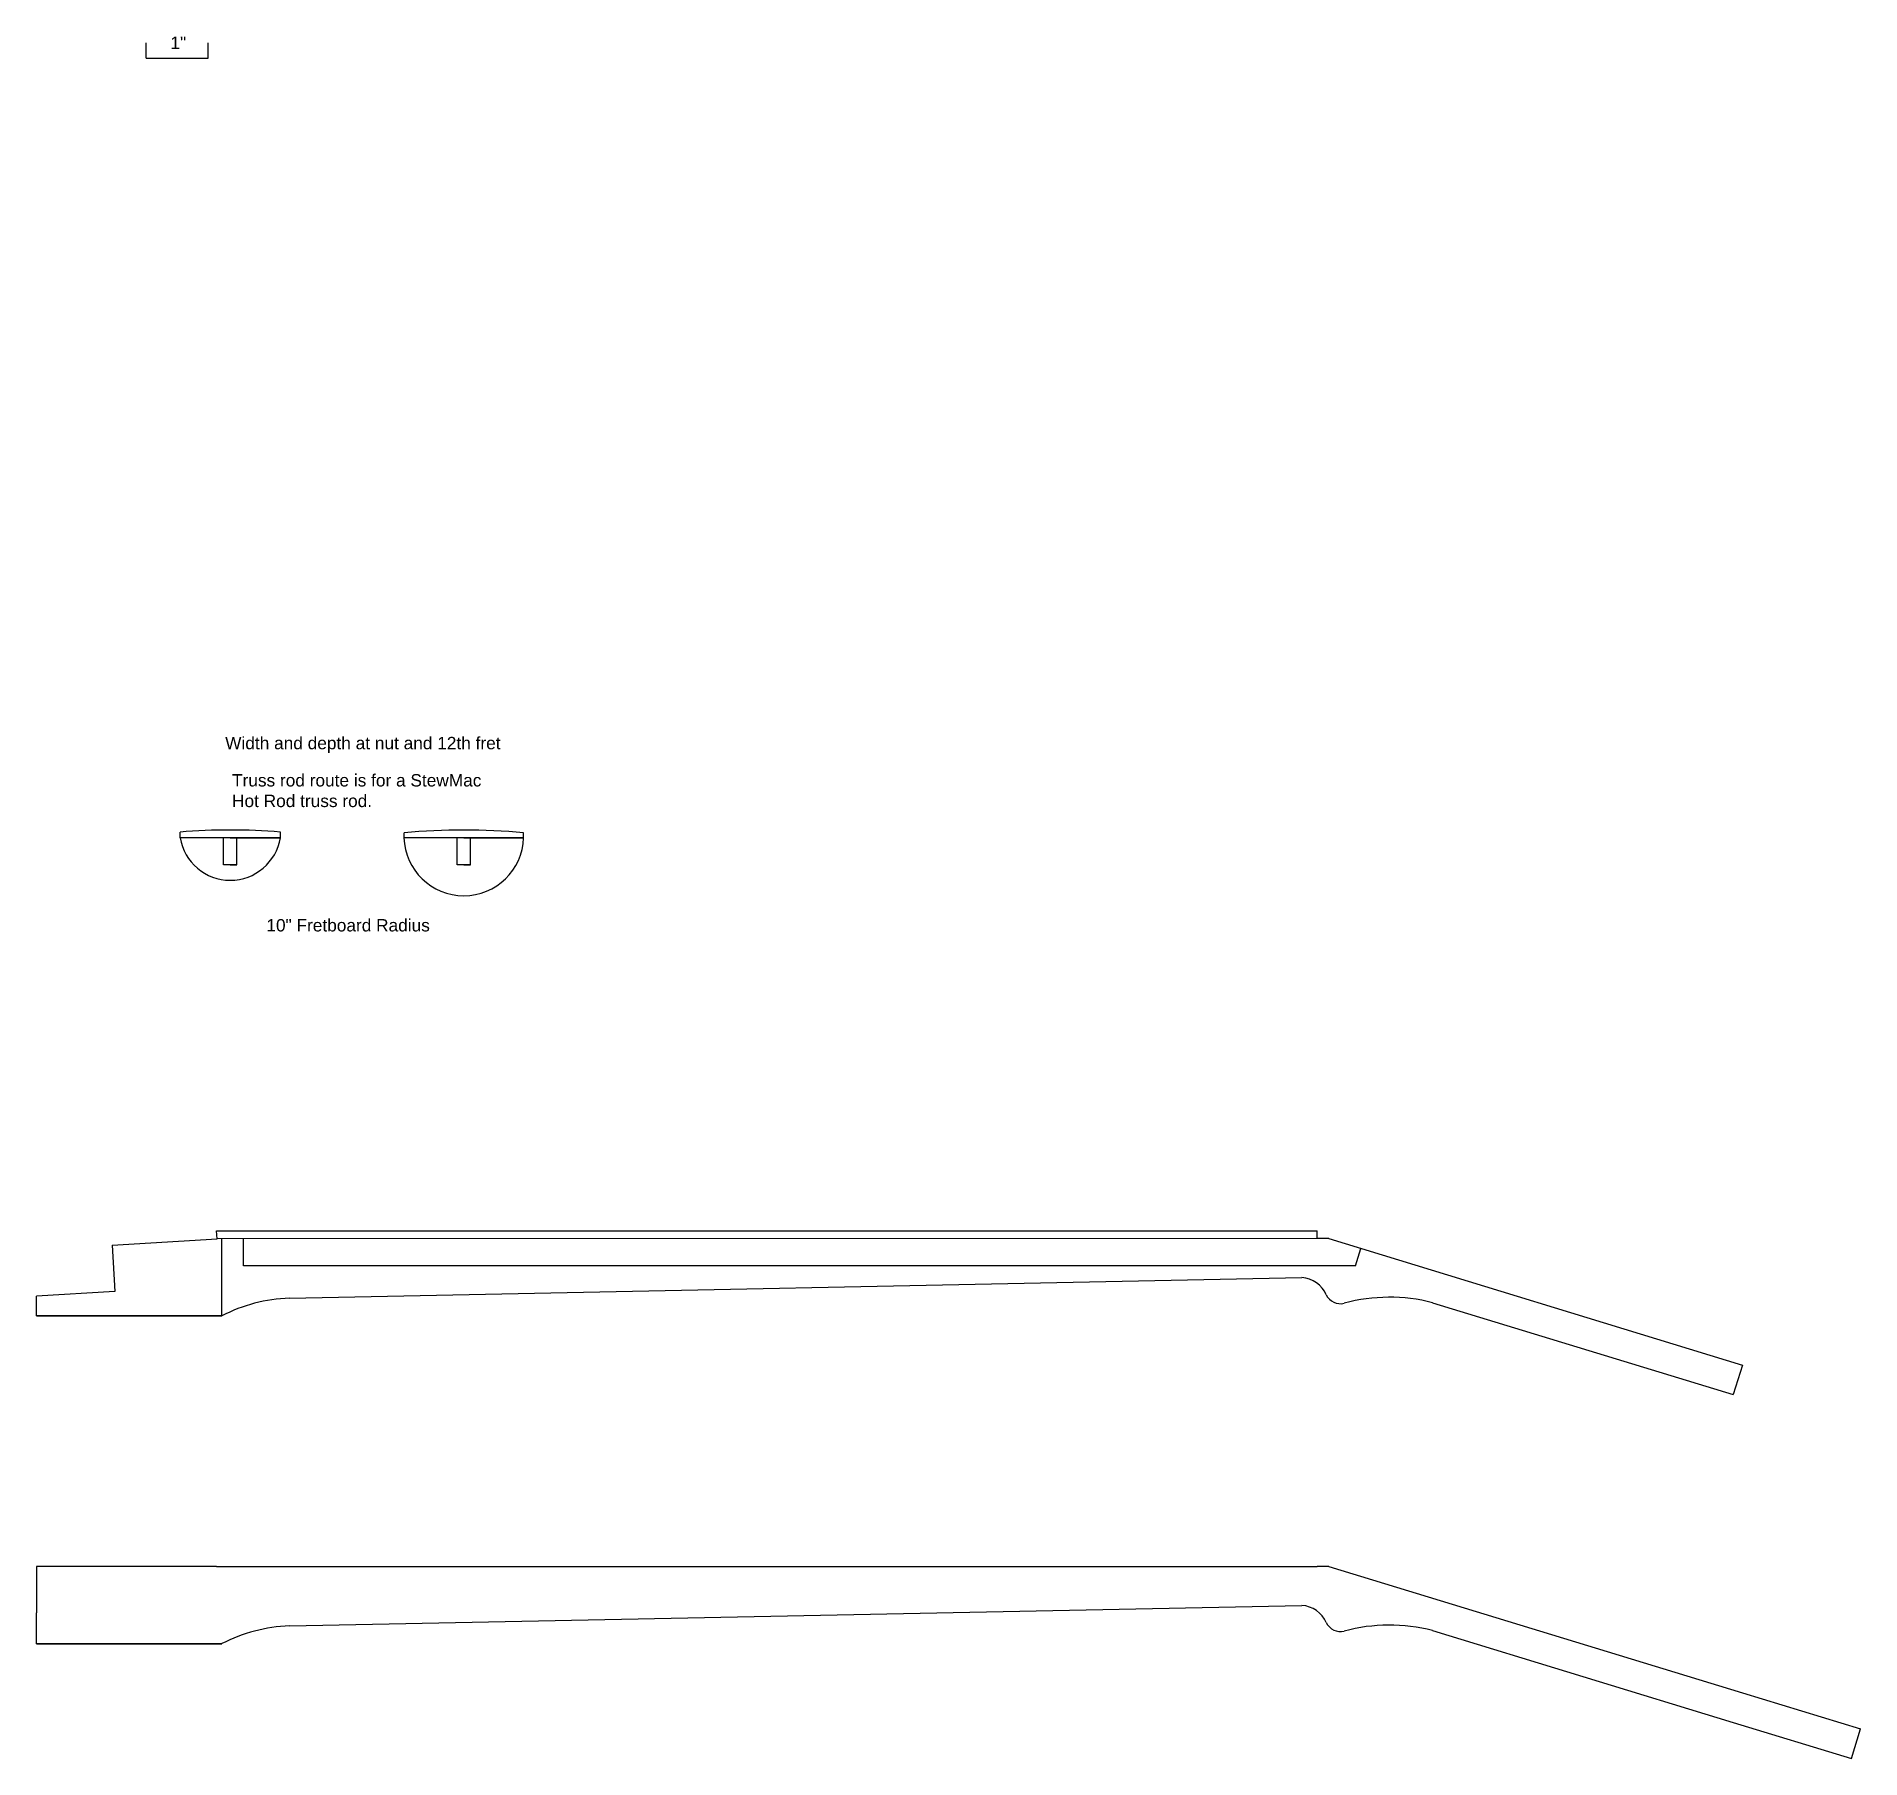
# Model space of a CAD drawing. Header units: inches. Extents: x 4.2 to 83.5, y 5.2 to 44.5.
# Drawn here: x 53.99 to 83.52, y 9.74 to 37.62 of the extents above; entities that cross this region are included whole.
import ezdxf

# ---------------------------------------------------------------- set-up
doc = ezdxf.new("R2010")
doc.units = ezdxf.units.IN
doc.header["$MEASUREMENT"] = 0
doc.styles.get("Standard").update_dxf_attribs({"font": 'arial.ttf'})

msp = doc.modelspace()

# ---------------------------------------------------------------- texts
at = {"char_height": 0.2, "attachment_point": 1}
for s, width, heights, insert in [('1"', 0.53755, [0], (56.158, 37.616)), ('Width and depth at nut and 12th fret', 9.804, [0.363], (57.044, 26.277)), ('Truss rod route is for a StewMac Hot Rod truss rod.', 4.29787, [0], (57.155, 25.674)), ('10" Fretboard Radius', 2.71189, [0], (57.711, 23.327))]:
    msp.add_mtext_dynamic_manual_height_columns(s, width=width, gutter_width=1, heights=heights, dxfattribs=dict(at, insert=insert))

# ---------------------------------------------------------------- linework, layer by layer
for p, q in [((55.766, 37.263), (55.766, 37.513)), ((56.766, 37.263), (56.766, 37.513)), ((55.766, 37.263), (56.766, 37.263)), ((56.314, 24.644), (56.314, 24.736)), ((57.939, 24.644), (56.314, 24.644)), ((57.017, 24.206), (57.017, 24.644)), ((57.126, 24.644), (57.939, 24.644)), ((57.235, 24.206), (57.235, 24.644)), ((57.939, 24.644), (57.939, 24.736)), ((59.939, 24.644), (59.939, 24.722)), ((61.875, 24.644), (59.939, 24.644)), ((60.798, 24.206), (60.798, 24.644)), ((60.907, 24.644), (61.875, 24.644)), ((61.016, 24.206), (61.016, 24.644)), ((61.875, 24.644), (61.875, 24.722)), ((57.235, 24.206), (57.017, 24.206)), ((57.126, 24.206), (57.235, 24.206)), ((61.016, 24.206), (60.798, 24.206)), ((60.907, 24.206), (61.016, 24.206)), ((55.214, 18.048), (56.913, 18.152)), ((55.214, 18.048), (55.26, 17.299)), ((56.913, 18.152), (56.905, 18.279)), ((56.905, 18.279), (74.722, 18.279)), ((74.722, 18.154), (56.913, 18.152)), ((56.989, 16.904), (56.989, 18.152)), ((57.34, 17.716), (57.34, 18.152)), ((74.722, 18.154), (74.722, 18.279)), ((74.909, 18.154), (74.722, 18.154)), ((74.909, 18.154), (81.604, 16.107)), ((58.34, 17.716), (57.34, 17.716)), ((75.34, 17.716), (58.34, 17.716)), ((75.34, 17.716), (75.426, 17.996)), ((58.084, 17.19), (74.472, 17.524)), ((55.26, 17.299), (53.989, 17.221)), ((53.989, 16.904), (53.989, 17.221)), ((53.989, 16.904), (53.989, 16.971)), ((56.989, 16.904), (53.989, 16.904)), ((56.93, 16.904), (53.989, 16.904)), ((53.989, 16.904), (56.989, 16.904)), ((76.59, 17.117), (81.457, 15.629)), ((81.604, 16.107), (81.457, 15.629)), ((56.905, 12.846), (53.989, 12.846)), ((53.989, 12.846), (53.989, 12.096)), ((56.905, 12.846), (74.722, 12.846)), ((74.909, 12.846), (74.722, 12.846)), ((74.909, 12.846), (81.604, 10.8)), ((58.084, 11.883), (74.472, 12.216)), ((53.989, 11.596), (53.989, 12.096)), ((56.989, 11.596), (53.989, 11.596)), ((56.93, 11.596), (53.989, 11.596)), ((53.989, 11.596), (56.989, 11.596)), ((76.59, 11.81), (81.457, 10.322)), ((81.604, 10.8), (83.516, 10.215)), ((81.457, 10.322), (83.37, 9.737)), ((83.37, 9.737), (83.516, 10.215))]:
    msp.add_line(p, q)
for centre, radius, start, end in [((57.126, 14.769), 10, 85.3396, 94.6604), ((57.126, 24.78), 0.824, 189.5273, 350.4727), ((60.907, 14.769), 10, 84.4431, 95.5569), ((60.907, 24.675), 0.969, 181.8547, 358.1453), ((74.434, 17.049), 0.476, 24.4672, 85.4133), ((58.177, 14.6), 2.592, 92.0602, 117.2662), ((75.095, 17.35), 0.25, 204.4672, 285.0164), ((75.891, 14.381), 2.824, 75.6742, 105.0164), ((74.434, 11.742), 0.476, 24.4672, 85.4133), ((58.177, 9.293), 2.592, 92.0602, 117.2662), ((75.095, 12.043), 0.25, 204.4672, 285.0164), ((75.891, 9.073), 2.824, 75.6742, 105.0164)]:
    msp.add_arc(centre, radius, start, end)

msp.set_redraw_order([(e.dxf.handle, doc.entitydb.next_handle()) for e in msp.query("TEXT MTEXT ATTDEF DIMENSION ARC_DIMENSION")])  # texts and dimensions are drawn at this point

doc.saveas('drawing.dxf')
